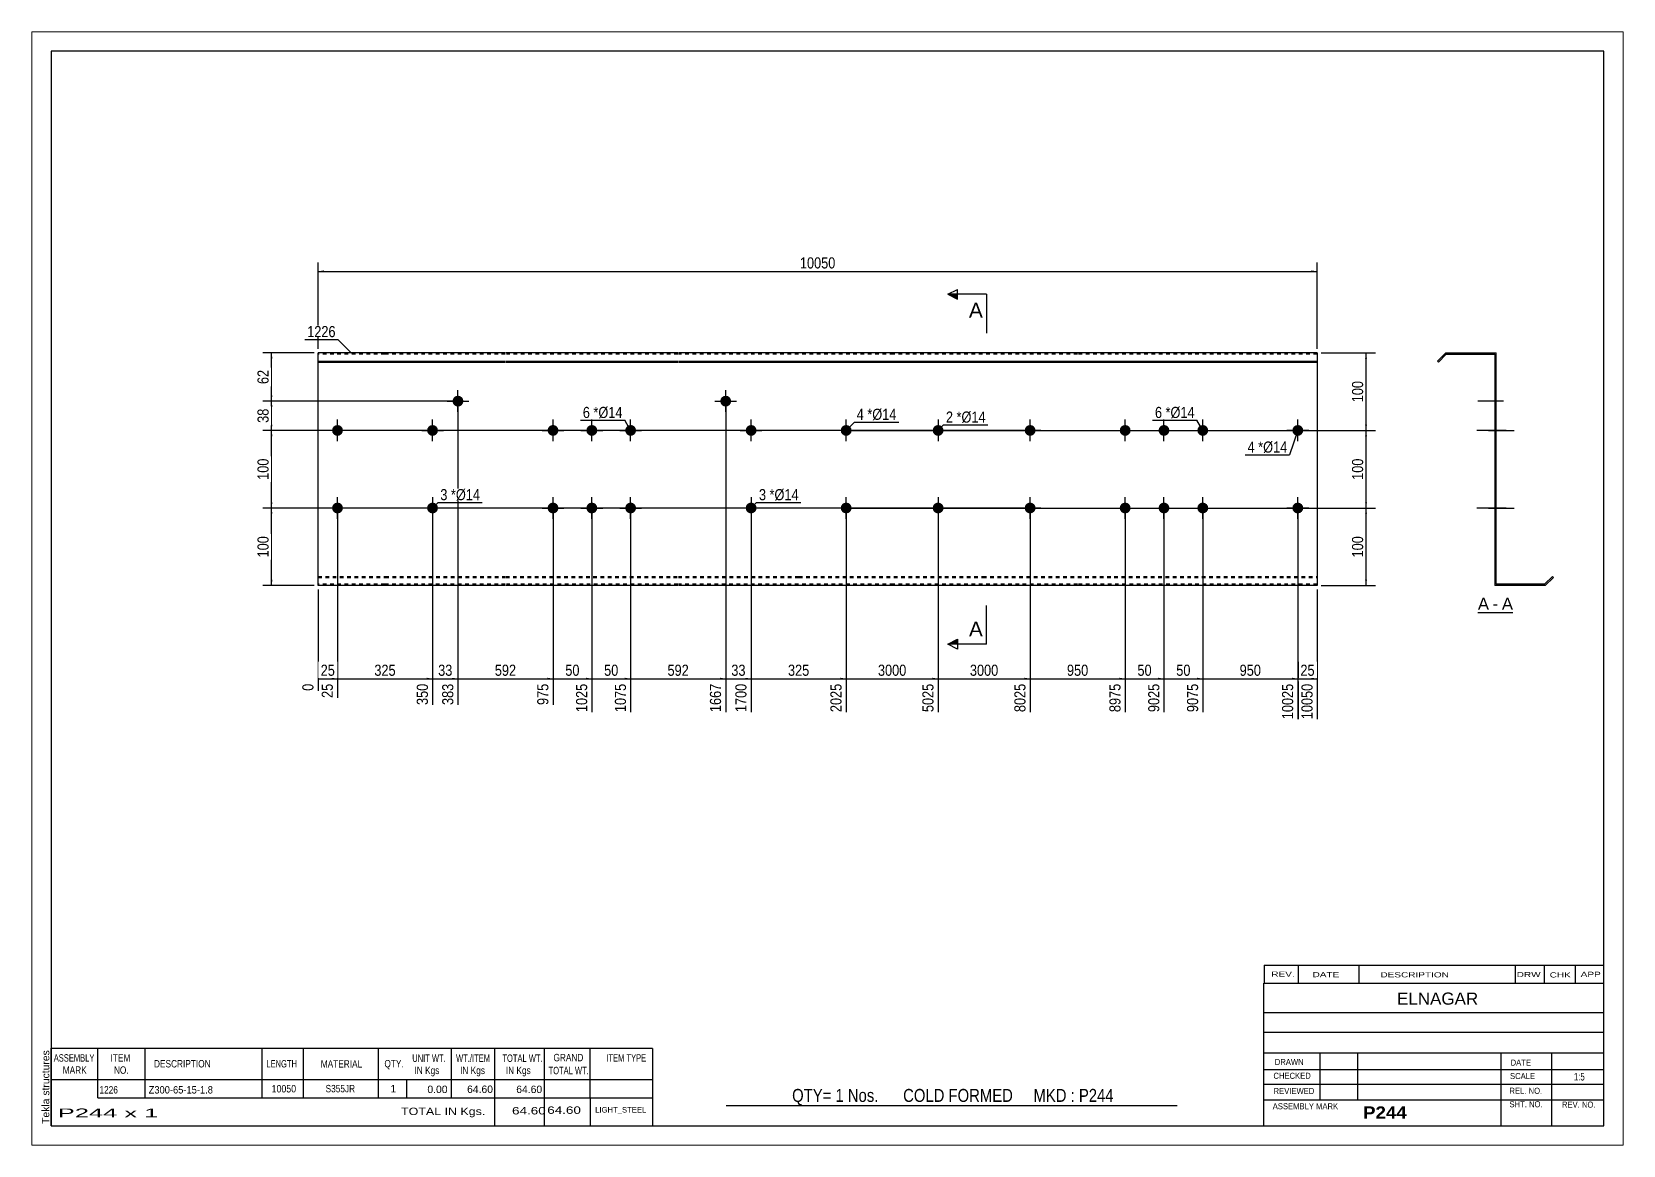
# Paper-space layout 'Layout1' of a CAD drawing. Header units: millimetres. Extents: x 0 to 410, y 0 to 287.
# The model-space entities are those that its viewports show. They can reach past a viewport. Long polylines and large blocks are cut down to what shows.
import ezdxf

# ---------------------------------------------------------------- set-up
doc = ezdxf.new("R2010")
doc.units = ezdxf.units.MM
doc.linetypes.add('DXK_LINE_DOT1', pattern=[1.8814, 0.9407, -0.9407])
doc.layers.add('Viewport layer', color=7, linetype='Continuous', plot=False)
doc.styles.add('Arial', font='ARIAL.TTF', dxfattribs={"height": 0.2})
doc.styles.add('Arial Bold', font='ARIALBD.TTF', dxfattribs={"height": 0.2})
doc.styles.add('Arial Narrow', font='ARIALN.TTF', dxfattribs={"height": 0.2})

# ---------------------------------------------------------------- blocks, each defined once
blk = doc.blocks.new('Unknown-627191468-1944')
at = {"color": 5, "linetype": 'Continuous'}
for p, q in [((331.25, 107.75), (-68.75, 107.75)), ((-68.75, 107.75), (-68.75, -169.25)), ((331.25, -169.25), (331.25, 107.75)), ((-68.75, -169.25), (331.25, -169.25))]:
    blk.add_line(p, q, dxfattribs=at)
at = {"color": 174, "linetype": 'Continuous', "style": 'Arial'}
blk.add_text('Tekla structures', height=1.9102, rotation=90, dxfattribs=at).set_placement((-69.25, -168.75))
blk = doc.blocks.new('Unknown-627191468-12 - 1237')
at = {"color": 7, "linetype": 'Continuous'}
blk.add_line((298.83, -36.95), (307.86, -36.95), dxfattribs=at)
at = {"color": 0, "linetype": 'Continuous'}
blk.add_wipeout([(301.67, -36.2), (301.67, -33), (298.83, -33), (298.83, -36.2)], dxfattribs=at)
blk.add_wipeout([(304.05, -36.2), (304.05, -33), (302.63, -33), (302.63, -36.2)], dxfattribs=at)
at = {"color": 96, "linetype": 'Continuous', "style": 'Arial'}
blk.add_text('A', height=3.06, dxfattribs=at).set_placement((298.83, -36.2))
at = {"color": 0, "linetype": 'Continuous'}
blk.add_wipeout([(307.86, -36.2), (307.86, -33), (305.01, -33), (305.01, -36.2)], dxfattribs=at)
at = {"color": 96, "linetype": 'Continuous', "style": 'Arial'}
for s, p in [('-', (302.63, -36.2)), ('A', (305.01, -36.2))]:
    blk.add_text(s, height=3.06, dxfattribs=at).set_placement(p)
blk = doc.blocks.new('Bolt-627191468-1223 - 1203')
at = {"linetype": 'Continuous'}
for points in [[(59.13, 10, -1), (61.93, 10, -1)], [(69.13, 10, -1), (71.93, 10, -1)], [(79.13, 10, -1), (81.93, 10, -1)], [(59.13, -10, -1), (61.93, -10, -1)], [(69.13, -10, -1), (71.93, -10, -1)], [(79.13, -10, -1), (81.93, -10, -1)]]:
    blk.add_hatch(color=3, dxfattribs=at).paths.add_polyline_path(points)
at = {"color": 3, "linetype": 'Continuous'}
for p, q in [((60.53, 7.2), (60.53, 12.8)), ((70.53, 7.2), (70.53, 12.8)), ((80.53, 7.2), (80.53, 12.8)), ((57.73, 10), (63.33, 10)), ((67.73, 10), (73.33, 10)), ((77.73, 10), (83.33, 10)), ((60.53, -12.8), (60.53, -7.2)), ((70.53, -12.8), (70.53, -7.2)), ((80.53, -12.8), (80.53, -7.2)), ((57.73, -10), (63.33, -10)), ((67.73, -10), (73.33, -10)), ((77.73, -10), (83.33, -10))]:
    blk.add_line(p, q, dxfattribs=at)
blk = doc.blocks.new('Part-627191468-1218 - 1203')
at = {"color": 2, "linetype": 'Continuous'}
for p, q in [((0, -30), (0, 30)), ((17.19, 30), (0, 30)), ((48.24, 30), (17.29, 30)), ((92.72, 30), (48.34, 30)), ((123.77, 30), (92.82, 30)), ((148.25, 30), (123.87, 30)), ((171.15, 30), (148.35, 30)), ((195.64, 30), (171.25, 30)), ((240.13, 30), (195.74, 30)), ((257.42, 30), (240.23, 30)), ((257.42, 30), (257.42, -30)), ((0, 27.88), (17.19, 27.88)), ((0, 27.62), (17.19, 27.62)), ((17.29, 27.88), (48.24, 27.88)), ((17.29, 27.62), (48.24, 27.62)), ((48.34, 27.88), (92.72, 27.88)), ((48.34, 27.62), (92.72, 27.62)), ((92.82, 27.88), (123.77, 27.88)), ((92.82, 27.62), (123.77, 27.62)), ((123.87, 27.88), (148.25, 27.88)), ((123.87, 27.62), (148.25, 27.62)), ((148.35, 27.88), (171.15, 27.88)), ((148.35, 27.62), (171.15, 27.62)), ((171.25, 27.88), (195.64, 27.88)), ((171.25, 27.62), (195.64, 27.62)), ((195.74, 27.88), (240.13, 27.88)), ((195.74, 27.62), (240.13, 27.62)), ((240.23, 27.88), (257.42, 27.88)), ((240.23, 27.62), (257.42, 27.62)), ((17.19, -30), (0, -30)), ((48.24, -30), (17.29, -30)), ((92.72, -30), (48.34, -30)), ((123.77, -30), (92.82, -30)), ((148.25, -30), (123.87, -30)), ((171.15, -30), (148.35, -30)), ((195.64, -30), (171.25, -30)), ((240.13, -30), (195.74, -30)), ((257.42, -30), (240.23, -30))]:
    blk.add_line(p, q, dxfattribs=at)
at = {"color": 7, "linetype": 'DXK_LINE_DOT1'}
for p, q in [((17.19, 29.64), (0, 29.64)), ((48.24, 29.64), (17.29, 29.64)), ((92.72, 29.64), (48.34, 29.64)), ((123.77, 29.64), (92.82, 29.64)), ((148.25, 29.64), (123.87, 29.64)), ((171.15, 29.64), (148.35, 29.64)), ((195.64, 29.64), (171.25, 29.64)), ((240.13, 29.64), (195.74, 29.64)), ((257.42, 29.64), (240.23, 29.64)), ((0, -27.62), (17.19, -27.62)), ((0, -27.88), (17.19, -27.88)), ((17.29, -27.62), (48.24, -27.62)), ((17.29, -27.88), (48.24, -27.88)), ((48.34, -27.62), (92.72, -27.62)), ((48.34, -27.88), (92.72, -27.88)), ((92.82, -27.62), (123.77, -27.62)), ((92.82, -27.88), (123.77, -27.88)), ((123.87, -27.62), (148.25, -27.62)), ((123.87, -27.88), (148.25, -27.88)), ((148.35, -27.62), (171.15, -27.62)), ((148.35, -27.88), (171.15, -27.88)), ((171.25, -27.62), (195.64, -27.62)), ((171.25, -27.88), (195.64, -27.88)), ((195.74, -27.62), (240.13, -27.62)), ((195.74, -27.88), (240.13, -27.88)), ((240.23, -27.62), (257.42, -27.62)), ((240.23, -27.88), (257.42, -27.88)), ((17.19, -29.64), (0, -29.64)), ((48.24, -29.64), (17.29, -29.64)), ((92.72, -29.64), (48.34, -29.64)), ((123.77, -29.64), (92.82, -29.64)), ((148.25, -29.64), (123.87, -29.64)), ((171.15, -29.64), (148.35, -29.64)), ((195.64, -29.64), (171.25, -29.64)), ((240.13, -29.64), (195.74, -29.64)), ((257.42, -29.64), (240.23, -29.64))]:
    blk.add_line(p, q, dxfattribs=at)
blk = doc.blocks.new('Bolt-627191468-1219 - 1203')
at = {"linetype": 'Continuous'}
for points in [[(206.54, 10, -1), (209.34, 10, -1)], [(216.54, 10, -1), (219.34, 10, -1)], [(226.54, 10, -1), (229.34, 10, -1)], [(206.54, -10, -1), (209.34, -10, -1)], [(216.54, -10, -1), (219.34, -10, -1)], [(226.54, -10, -1), (229.34, -10, -1)]]:
    blk.add_hatch(color=3, dxfattribs=at).paths.add_polyline_path(points)
at = {"color": 3, "linetype": 'Continuous'}
for p, q in [((207.94, 7.2), (207.94, 12.8)), ((217.94, 7.2), (217.94, 12.8)), ((227.94, 7.2), (227.94, 12.8)), ((205.14, 10), (210.74, 10)), ((215.14, 10), (220.74, 10)), ((225.14, 10), (230.74, 10)), ((207.94, -12.8), (207.94, -7.2)), ((217.94, -12.8), (217.94, -7.2)), ((227.94, -12.8), (227.94, -7.2)), ((205.14, -10), (210.74, -10)), ((215.14, -10), (220.74, -10)), ((225.14, -10), (230.74, -10))]:
    blk.add_line(p, q, dxfattribs=at)
blk = doc.blocks.new('Bolt-627191468-1220 - 1203')
at = {"linetype": 'Continuous'}
for points in [[(182.05, -10, -1), (184.85, -10, -1)], [(251.02, -10, -1), (253.82, -10, -1)]]:
    blk.add_hatch(color=3, dxfattribs=at).paths.add_polyline_path(points)
at = {"color": 3, "linetype": 'Continuous'}
for p, q in [((183.45, -12.8), (183.45, -7.2)), ((252.42, -12.8), (252.42, -7.2)), ((186.25, -10), (180.65, -10)), ((255.22, -10), (249.62, -10))]:
    blk.add_line(p, q, dxfattribs=at)
blk = doc.blocks.new('Bolt-627191468-1221 - 1203')
at = {"linetype": 'Continuous'}
for points in [[(182.05, 10, -1), (184.85, 10, -1)], [(251.02, 10, -1), (253.82, 10, -1)]]:
    blk.add_hatch(color=3, dxfattribs=at).paths.add_polyline_path(points)
at = {"color": 3, "linetype": 'Continuous'}
for p, q in [((183.45, 7.2), (183.45, 12.8)), ((252.42, 7.2), (252.42, 12.8)), ((186.25, 10), (180.65, 10)), ((255.22, 10), (249.62, 10))]:
    blk.add_line(p, q, dxfattribs=at)
blk = doc.blocks.new('Bolt-627191468-1222 - 1203')
at = {"linetype": 'Continuous'}
blk.add_hatch(color=3, dxfattribs=at).paths.add_polyline_path([(34.64, 17.55, -1), (37.44, 17.55, -1)])
at = {"color": 3, "linetype": 'Continuous'}
for p, q in [((33.24, 17.55), (38.84, 17.55)), ((36.04, 14.75), (36.04, 20.35))]:
    blk.add_line(p, q, dxfattribs=at)
blk = doc.blocks.new('Bolt-627191468-1224 - 1203')
at = {"linetype": 'Continuous'}
blk.add_hatch(color=3, dxfattribs=at).paths.add_polyline_path([(28.09, 10, -1), (30.89, 10, -1)])
at = {"color": 3, "linetype": 'Continuous'}
for p, q in [((29.49, 7.2), (29.49, 12.8)), ((26.69, 10), (32.29, 10))]:
    blk.add_line(p, q, dxfattribs=at)
blk = doc.blocks.new('Bolt-627191468-1225 - 1203')
at = {"linetype": 'Continuous'}
for points in [[(161.15, 10, -1), (158.35, 10, -1)], [(161.15, -10, -1), (158.35, -10, -1)]]:
    blk.add_hatch(color=3, dxfattribs=at).paths.add_polyline_path(points)
at = {"color": 3, "linetype": 'Continuous'}
for p, q in [((159.75, 12.8), (159.75, 7.2)), ((162.55, 10), (156.95, 10)), ((159.75, -7.2), (159.75, -12.8)), ((162.55, -10), (156.95, -10))]:
    blk.add_line(p, q, dxfattribs=at)
blk = doc.blocks.new('Bolt-627191468-1226 - 1203')
at = {"linetype": 'Continuous'}
blk.add_hatch(color=3, dxfattribs=at).paths.add_polyline_path([(30.89, -10, -1), (28.09, -10, -1)])
at = {"color": 3, "linetype": 'Continuous'}
for p, q in [((29.49, -7.2), (29.49, -12.8)), ((32.29, -10), (26.69, -10))]:
    blk.add_line(p, q, dxfattribs=at)
blk = doc.blocks.new('Bolt-627191468-1227 - 1203')
at = {"linetype": 'Continuous'}
blk.add_hatch(color=3, dxfattribs=at).paths.add_polyline_path([(103.62, 17.55, -1), (106.42, 17.55, -1)])
at = {"color": 3, "linetype": 'Continuous'}
for p, q in [((102.22, 17.55), (107.82, 17.55)), ((105.02, 14.75), (105.02, 20.35))]:
    blk.add_line(p, q, dxfattribs=at)
blk = doc.blocks.new('Bolt-627191468-1228 - 1203')
at = {"linetype": 'Continuous'}
blk.add_hatch(color=3, dxfattribs=at).paths.add_polyline_path([(110.17, 10, -1), (112.97, 10, -1)])
at = {"color": 3, "linetype": 'Continuous'}
for p, q in [((111.57, 7.2), (111.57, 12.8)), ((108.77, 10), (114.37, 10))]:
    blk.add_line(p, q, dxfattribs=at)
blk = doc.blocks.new('Bolt-627191468-1229 - 1203')
at = {"linetype": 'Continuous'}
blk.add_hatch(color=3, dxfattribs=at).paths.add_polyline_path([(112.97, -10, -1), (110.17, -10, -1)])
at = {"color": 3, "linetype": 'Continuous'}
for p, q in [((111.57, -7.2), (111.57, -12.8)), ((114.37, -10), (108.77, -10))]:
    blk.add_line(p, q, dxfattribs=at)
blk = doc.blocks.new('Bolt-627191468-1230 - 1203')
at = {"linetype": 'Continuous'}
for points in [[(3.6, 10, -1), (6.4, 10, -1)], [(134.66, 10, -1), (137.46, 10, -1)]]:
    blk.add_hatch(color=3, dxfattribs=at).paths.add_polyline_path(points)
at = {"color": 3, "linetype": 'Continuous'}
for p, q in [((5, 7.2), (5, 12.8)), ((136.06, 7.2), (136.06, 12.8)), ((7.8, 10), (2.2, 10)), ((138.86, 10), (133.26, 10))]:
    blk.add_line(p, q, dxfattribs=at)
blk = doc.blocks.new('Bolt-627191468-1231 - 1203')
at = {"linetype": 'Continuous'}
for points in [[(3.6, -10, -1), (6.4, -10, -1)], [(134.66, -10, -1), (137.46, -10, -1)]]:
    blk.add_hatch(color=3, dxfattribs=at).paths.add_polyline_path(points)
at = {"color": 3, "linetype": 'Continuous'}
for p, q in [((5, -12.8), (5, -7.2)), ((136.06, -12.8), (136.06, -7.2)), ((7.8, -10), (2.2, -10)), ((138.86, -10), (133.26, -10))]:
    blk.add_line(p, q, dxfattribs=at)
blk = doc.blocks.new('Bolt-627191468-1240 - 1237')
at = {"linetype": 'Continuous'}
for points in [[(303.16, 11.4), (303.16, 8.6), (303.52, 8.6), (303.52, 11.4)], [(303.16, 11.4), (303.16, 8.6), (303.52, 8.6), (303.52, 11.4)], [(303.16, 11.4), (303.16, 8.6), (303.52, 8.6), (303.52, 11.4)], [(303.16, -8.6), (303.16, -11.4), (303.52, -11.4), (303.52, -8.6)], [(303.16, -8.6), (303.16, -11.4), (303.52, -11.4), (303.52, -8.6)], [(303.16, -8.6), (303.16, -11.4), (303.52, -11.4), (303.52, -8.6)]]:
    blk.add_hatch(color=3, dxfattribs=at).paths.add_polyline_path(points)
at = {"color": 3, "linetype": 'Continuous'}
for p, q in [((306.12, 10), (298.52, 10)), ((306.12, 10), (298.52, 10)), ((306.12, 10), (298.52, 10)), ((303.52, 11.4), (303.16, 11.4)), ((303.52, 11.4), (303.16, 11.4)), ((303.52, 11.4), (303.16, 11.4)), ((303.52, 8.6), (303.16, 8.6)), ((303.52, 8.6), (303.16, 8.6)), ((303.52, 8.6), (303.16, 8.6)), ((306.12, -10), (298.52, -10)), ((306.12, -10), (298.52, -10)), ((306.12, -10), (298.52, -10)), ((303.52, -8.6), (303.16, -8.6)), ((303.52, -8.6), (303.16, -8.6)), ((303.52, -8.6), (303.16, -8.6)), ((303.52, -11.4), (303.16, -11.4)), ((303.52, -11.4), (303.16, -11.4)), ((303.52, -11.4), (303.16, -11.4))]:
    blk.add_line(p, q, dxfattribs=at)
blk = doc.blocks.new('Part-627191468-1239 - 1237')
at = {"color": 2, "linetype": 'Continuous'}
for p, q in [((290.52, 30), (288.4, 27.88)), ((288.65, 27.62), (290.67, 29.64)), ((290.52, 30), (303.52, 30)), ((290.67, 29.64), (303.16, 29.64)), ((303.16, 29.64), (303.16, -30)), ((303.52, -29.64), (303.52, 30)), ((288.4, 27.88), (288.65, 27.62)), ((318.03, -27.62), (316.01, -29.64)), ((316.16, -30), (318.28, -27.88)), ((318.28, -27.88), (318.03, -27.62)), ((316.16, -30), (303.16, -30)), ((316.01, -29.64), (303.52, -29.64))]:
    blk.add_line(p, q, dxfattribs=at)
blk = doc.blocks.new('Bolt-627191468-1241 - 1237')
at = {"linetype": 'Continuous'}
blk.add_hatch(color=3, dxfattribs=at).paths.add_polyline_path([(303.16, -8.6), (303.16, -11.4), (303.52, -11.4), (303.52, -8.6)])
blk.add_hatch(color=3, dxfattribs=at).paths.add_polyline_path([(303.16, -8.6), (303.16, -11.4), (303.52, -11.4), (303.52, -8.6)])
at = {"color": 3, "linetype": 'Continuous'}
for p, q in [((301.56, -10), (308.16, -10)), ((301.56, -10), (308.16, -10)), ((303.16, -8.6), (303.52, -8.6)), ((303.16, -8.6), (303.52, -8.6)), ((303.16, -11.4), (303.52, -11.4)), ((303.16, -11.4), (303.52, -11.4))]:
    blk.add_line(p, q, dxfattribs=at)
blk = doc.blocks.new('Bolt-627191468-1242 - 1237')
at = {"linetype": 'Continuous'}
blk.add_hatch(color=3, dxfattribs=at).paths.add_polyline_path([(303.16, 11.4), (303.16, 8.6), (303.52, 8.6), (303.52, 11.4)])
blk.add_hatch(color=3, dxfattribs=at).paths.add_polyline_path([(303.16, 11.4), (303.16, 8.6), (303.52, 8.6), (303.52, 11.4)])
at = {"color": 3, "linetype": 'Continuous'}
for p, q in [((301.56, 10), (308.16, 10)), ((301.56, 10), (308.16, 10)), ((303.16, 11.4), (303.52, 11.4)), ((303.16, 11.4), (303.52, 11.4)), ((303.16, 8.6), (303.52, 8.6)), ((303.16, 8.6), (303.52, 8.6))]:
    blk.add_line(p, q, dxfattribs=at)
blk = doc.blocks.new('Bolt-627191468-1243 - 1237')
at = {"linetype": 'Continuous'}
blk.add_hatch(color=3, dxfattribs=at).paths.add_polyline_path([(303.16, 18.95), (303.16, 16.15), (303.52, 16.15), (303.52, 18.95)])
at = {"color": 3, "linetype": 'Continuous'}
for p, q in [((305.42, 17.55), (298.82, 17.55)), ((303.52, 18.95), (303.16, 18.95)), ((303.52, 16.15), (303.16, 16.15))]:
    blk.add_line(p, q, dxfattribs=at)
blk = doc.blocks.new('Bolt-627191468-1244 - 1237')
at = {"linetype": 'Continuous'}
for points in [[(303.16, 11.4), (303.16, 8.6), (303.52, 8.6), (303.52, 11.4)], [(303.16, 11.4), (303.16, 8.6), (303.52, 8.6), (303.52, 11.4)], [(303.16, 11.4), (303.16, 8.6), (303.52, 8.6), (303.52, 11.4)], [(303.16, -8.6), (303.16, -11.4), (303.52, -11.4), (303.52, -8.6)], [(303.16, -8.6), (303.16, -11.4), (303.52, -11.4), (303.52, -8.6)], [(303.16, -8.6), (303.16, -11.4), (303.52, -11.4), (303.52, -8.6)]]:
    blk.add_hatch(color=3, dxfattribs=at).paths.add_polyline_path(points)
at = {"color": 3, "linetype": 'Continuous'}
for p, q in [((306.12, 10), (298.52, 10)), ((306.12, 10), (298.52, 10)), ((306.12, 10), (298.52, 10)), ((303.52, 11.4), (303.16, 11.4)), ((303.52, 11.4), (303.16, 11.4)), ((303.52, 11.4), (303.16, 11.4)), ((303.52, 8.6), (303.16, 8.6)), ((303.52, 8.6), (303.16, 8.6)), ((303.52, 8.6), (303.16, 8.6)), ((306.12, -10), (298.52, -10)), ((306.12, -10), (298.52, -10)), ((306.12, -10), (298.52, -10)), ((303.52, -8.6), (303.16, -8.6)), ((303.52, -8.6), (303.16, -8.6)), ((303.52, -8.6), (303.16, -8.6)), ((303.52, -11.4), (303.16, -11.4)), ((303.52, -11.4), (303.16, -11.4)), ((303.52, -11.4), (303.16, -11.4))]:
    blk.add_line(p, q, dxfattribs=at)
blk = doc.blocks.new('Bolt-627191468-1245 - 1237')
at = {"linetype": 'Continuous'}
blk.add_hatch(color=3, dxfattribs=at).paths.add_polyline_path([(303.16, 11.4), (303.16, 8.6), (303.52, 8.6), (303.52, 11.4)])
at = {"color": 3, "linetype": 'Continuous'}
for p, q in [((305.42, 10), (298.82, 10)), ((303.52, 11.4), (303.16, 11.4)), ((303.52, 8.6), (303.16, 8.6))]:
    blk.add_line(p, q, dxfattribs=at)
blk = doc.blocks.new('Bolt-627191468-1246 - 1237')
at = {"linetype": 'Continuous'}
for points in [[(303.52, 8.6), (303.52, 11.4), (303.16, 11.4), (303.16, 8.6)], [(303.52, -11.4), (303.52, -8.6), (303.16, -8.6), (303.16, -11.4)]]:
    blk.add_hatch(color=3, dxfattribs=at).paths.add_polyline_path(points)
at = {"color": 3, "linetype": 'Continuous'}
for p, q in [((303.52, 10), (299.16, 10)), ((303.52, 11.4), (303.16, 11.4)), ((303.52, 8.6), (303.16, 8.6)), ((303.52, -10), (299.16, -10)), ((303.52, -8.6), (303.16, -8.6)), ((303.52, -11.4), (303.16, -11.4))]:
    blk.add_line(p, q, dxfattribs=at)
blk = doc.blocks.new('Bolt-627191468-1247 - 1237')
at = {"linetype": 'Continuous'}
blk.add_hatch(color=3, dxfattribs=at).paths.add_polyline_path([(303.52, -11.4), (303.52, -8.6), (303.16, -8.6), (303.16, -11.4)])
at = {"color": 3, "linetype": 'Continuous'}
for p, q in [((303.52, -8.6), (303.16, -8.6)), ((305.12, -10), (303.16, -10)), ((303.52, -11.4), (303.16, -11.4))]:
    blk.add_line(p, q, dxfattribs=at)
blk = doc.blocks.new('Bolt-627191468-1248 - 1237')
at = {"linetype": 'Continuous'}
blk.add_hatch(color=3, dxfattribs=at).paths.add_polyline_path([(303.16, 18.95), (303.16, 16.15), (303.52, 16.15), (303.52, 18.95)])
at = {"color": 3, "linetype": 'Continuous'}
for p, q in [((305.42, 17.55), (298.82, 17.55)), ((303.52, 18.95), (303.16, 18.95)), ((303.52, 16.15), (303.16, 16.15))]:
    blk.add_line(p, q, dxfattribs=at)
blk = doc.blocks.new('Bolt-627191468-1249 - 1237')
at = {"linetype": 'Continuous'}
blk.add_hatch(color=3, dxfattribs=at).paths.add_polyline_path([(303.16, 11.4), (303.16, 8.6), (303.52, 8.6), (303.52, 11.4)])
at = {"color": 3, "linetype": 'Continuous'}
for p, q in [((305.42, 10), (298.82, 10)), ((303.52, 11.4), (303.16, 11.4)), ((303.52, 8.6), (303.16, 8.6))]:
    blk.add_line(p, q, dxfattribs=at)
blk = doc.blocks.new('Bolt-627191468-1250 - 1237')
at = {"linetype": 'Continuous'}
blk.add_hatch(color=3, dxfattribs=at).paths.add_polyline_path([(303.52, -11.4), (303.52, -8.6), (303.16, -8.6), (303.16, -11.4)])
at = {"color": 3, "linetype": 'Continuous'}
for p, q in [((303.52, -8.6), (303.16, -8.6)), ((305.12, -10), (303.16, -10)), ((303.52, -11.4), (303.16, -11.4))]:
    blk.add_line(p, q, dxfattribs=at)
blk = doc.blocks.new('Bolt-627191468-1251 - 1237')
at = {"linetype": 'Continuous'}
blk.add_hatch(color=3, dxfattribs=at).paths.add_polyline_path([(303.16, 11.4), (303.16, 8.6), (303.52, 8.6), (303.52, 11.4)])
blk.add_hatch(color=3, dxfattribs=at).paths.add_polyline_path([(303.16, 11.4), (303.16, 8.6), (303.52, 8.6), (303.52, 11.4)])
at = {"color": 3, "linetype": 'Continuous'}
for p, q in [((301.56, 10), (308.16, 10)), ((301.56, 10), (308.16, 10)), ((303.16, 11.4), (303.52, 11.4)), ((303.16, 11.4), (303.52, 11.4)), ((303.16, 8.6), (303.52, 8.6)), ((303.16, 8.6), (303.52, 8.6))]:
    blk.add_line(p, q, dxfattribs=at)
blk = doc.blocks.new('Bolt-627191468-1252 - 1237')
at = {"linetype": 'Continuous'}
blk.add_hatch(color=3, dxfattribs=at).paths.add_polyline_path([(303.16, -8.6), (303.16, -11.4), (303.52, -11.4), (303.52, -8.6)])
blk.add_hatch(color=3, dxfattribs=at).paths.add_polyline_path([(303.16, -8.6), (303.16, -11.4), (303.52, -11.4), (303.52, -8.6)])
at = {"color": 3, "linetype": 'Continuous'}
for p, q in [((301.56, -10), (308.16, -10)), ((301.56, -10), (308.16, -10)), ((303.16, -8.6), (303.52, -8.6)), ((303.16, -8.6), (303.52, -8.6)), ((303.16, -11.4), (303.52, -11.4)), ((303.16, -11.4), (303.52, -11.4))]:
    blk.add_line(p, q, dxfattribs=at)
blk = doc.blocks.new('StraightDimension-627191468-1279 - 1203')
at = {"linetype": 'Continuous'}
blk.add_hatch(color=7, dxfattribs=at).paths.add_polyline_path([(34.54, -53.75), (36.04, -54), (34.54, -54.25)])
at = {"color": 7, "linetype": 'Continuous'}
for p, q in [((36.04, 16.55), (36.04, -60.78)), ((29.49, -11), (29.49, -60.78)), ((29.49, -54), (36.04, -54))]:
    blk.add_line(p, q, dxfattribs=at)
at = {"color": 0}
blk.add_wipeout([(35.19, -53.85), (35.19, -49.65), (30.34, -49.65), (30.34, -53.85)], dxfattribs=at)
at = {"color": 0, "linetype": 'Continuous'}
blk.add_wipeout([(35.44, -54.7), (31.24, -54.7), (31.24, -61.38), (35.44, -61.38)], dxfattribs=at)
at = {"color": 3, "style": 'Arial Narrow'}
blk.add_text('33', height=2.863, dxfattribs=at).set_placement((30.94, -53.25))
at = {"color": 3, "linetype": 'Continuous', "style": 'Arial Narrow'}
blk.add_text('383', height=2.863, rotation=90.0002, dxfattribs=at).set_placement((34.84, -60.78))
blk = doc.blocks.new('StraightDimension-627191468-1361 - 1203')
at = {"linetype": 'Continuous'}
for points in [[(-12.25, 28.5), (-12, 30), (-11.75, 28.5)], [(-11.75, 19.05), (-12, 17.55), (-12.25, 19.05)]]:
    blk.add_hatch(color=7, dxfattribs=at).paths.add_polyline_path(points)
at = {"color": 7, "linetype": 'Continuous'}
for p, q in [((-1, 30), (-14.25, 30)), ((-12, 17.55), (-12, 30)), ((35.04, 17.55), (-14.25, 17.55))]:
    blk.add_line(p, q, dxfattribs=at)
at = {"color": 0}
blk.add_wipeout([(-12.15, 26.2), (-16.35, 26.2), (-16.35, 21.35), (-12.15, 21.35)], dxfattribs=at)
at = {"color": 3, "style": 'Arial Narrow'}
blk.add_text('62', height=2.863, rotation=90.0002, dxfattribs=at).set_placement((-12.75, 21.95))
blk = doc.blocks.new('StraightDimension-627191468-1344 - 1203')
at = {"linetype": 'Continuous'}
for points in [[(269.75, 8.5), (270, 10), (270.25, 8.5)], [(270.25, -8.5), (270, -10), (269.75, -8.5)]]:
    blk.add_hatch(color=7, dxfattribs=at).paths.add_polyline_path(points)
at = {"color": 7, "linetype": 'Continuous'}
for p, q in [((137.06, 10), (272.4, 10)), ((270, -10), (270, 10)), ((137.06, -10), (272.4, -10))]:
    blk.add_line(p, q, dxfattribs=at)
at = {"color": 0}
blk.add_wipeout([(269.85, 3.34), (265.65, 3.34), (265.65, -3.34), (269.85, -3.34)], dxfattribs=at)
at = {"color": 3, "style": 'Arial Narrow'}
blk.add_text('100', height=2.863, rotation=90.0002, dxfattribs=at).set_placement((269.25, -2.74))
blk = doc.blocks.new('StraightDimension-627191468-1280 - 1203')
at = {"linetype": 'Continuous'}
blk.add_hatch(color=7, dxfattribs=at).paths.add_polyline_path([(27.99, -53.75), (29.49, -54), (27.99, -54.25)])
at = {"color": 7, "linetype": 'Continuous'}
for p, q in [((5, -11), (5, -58.96)), ((29.49, -11), (29.49, -60.78)), ((5, -54), (29.49, -54))]:
    blk.add_line(p, q, dxfattribs=at)
at = {"color": 0}
blk.add_wipeout([(20.59, -53.85), (20.59, -49.65), (13.9, -49.65), (13.9, -53.85)], dxfattribs=at)
at = {"color": 0, "linetype": 'Continuous'}
blk.add_wipeout([(28.89, -54.7), (24.69, -54.7), (24.69, -61.38), (28.89, -61.38)], dxfattribs=at)
at = {"color": 3, "style": 'Arial Narrow'}
blk.add_text('325', height=2.863, dxfattribs=at).set_placement((14.5, -53.25))
at = {"color": 3, "linetype": 'Continuous', "style": 'Arial Narrow'}
blk.add_text('350', height=2.863, rotation=90.0002, dxfattribs=at).set_placement((28.29, -60.78))
blk = doc.blocks.new('StraightDimension-627191468-1343 - 1203')
at = {"linetype": 'Continuous'}
for points in [[(269.75, 28.5), (270, 30), (270.25, 28.5)], [(270.25, 11.5), (270, 10), (269.75, 11.5)]]:
    blk.add_hatch(color=7, dxfattribs=at).paths.add_polyline_path(points)
at = {"color": 7, "linetype": 'Continuous'}
for p, q in [((258.42, 30), (272.4, 30)), ((270, 10), (270, 30)), ((137.06, 10), (272.4, 10))]:
    blk.add_line(p, q, dxfattribs=at)
at = {"color": 0}
blk.add_wipeout([(269.85, 23.34), (265.65, 23.34), (265.65, 16.66), (269.85, 16.66)], dxfattribs=at)
at = {"color": 3, "style": 'Arial Narrow'}
blk.add_text('100', height=2.863, rotation=90.0002, dxfattribs=at).set_placement((269.25, 17.26))
blk = doc.blocks.new('StraightDimension-627191468-1272 - 1203')
at = {"linetype": 'Continuous'}
blk.add_hatch(color=7, dxfattribs=at).paths.add_polyline_path([(158.25, -53.75), (159.75, -54), (158.25, -54.25)])
at = {"color": 7, "linetype": 'Continuous'}
for p, q in [((136.06, -11), (136.06, -62.61)), ((159.75, -11), (159.75, -62.61)), ((136.06, -54), (159.75, -54))]:
    blk.add_line(p, q, dxfattribs=at)
at = {"color": 0}
blk.add_wipeout([(152.16, -53.85), (152.16, -49.65), (143.65, -49.65), (143.65, -53.85)], dxfattribs=at)
at = {"color": 0, "linetype": 'Continuous'}
blk.add_wipeout([(159.15, -54.7), (154.95, -54.7), (154.95, -63.21), (159.15, -63.21)], dxfattribs=at)
at = {"color": 3, "style": 'Arial Narrow'}
blk.add_text('3000', height=2.863, dxfattribs=at).set_placement((144.25, -53.25))
at = {"color": 3, "linetype": 'Continuous', "style": 'Arial Narrow'}
blk.add_text('5025', height=2.863, rotation=90.0002, dxfattribs=at).set_placement((158.55, -62.61))
blk = doc.blocks.new('StraightDimension-627191468-1266 - 1203')
at = {"linetype": 'Continuous'}
blk.add_hatch(color=7, dxfattribs=at).paths.add_polyline_path([(255.92, -53.75), (257.42, -54), (255.92, -54.25)])
at = {"color": 7, "linetype": 'Continuous'}
for p, q in [((252.42, -11), (252.42, -64.44)), ((257.42, -31), (257.42, -64.44)), ((252.42, -54), (257.42, -54))]:
    blk.add_line(p, q, dxfattribs=at)
at = {"color": 0}
blk.add_wipeout([(257.35, -53.85), (257.35, -49.65), (252.49, -49.65), (252.49, -53.85)], dxfattribs=at)
at = {"color": 0, "linetype": 'Continuous'}
blk.add_wipeout([(256.82, -54.7), (252.62, -54.7), (252.62, -65.04), (256.82, -65.04)], dxfattribs=at)
at = {"color": 3, "style": 'Arial Narrow'}
blk.add_text('25', height=2.863, dxfattribs=at).set_placement((253.09, -53.25))
at = {"color": 3, "linetype": 'Continuous', "style": 'Arial Narrow'}
blk.add_text('10050', height=2.863, rotation=90.0002, dxfattribs=at).set_placement((256.22, -64.44))
blk = doc.blocks.new('StraightDimension-627191468-1267 - 1203')
at = {"linetype": 'Continuous'}
blk.add_hatch(color=7, dxfattribs=at).paths.add_polyline_path([(250.92, -53.75), (252.42, -54), (250.92, -54.25)])
at = {"color": 7, "linetype": 'Continuous'}
for p, q in [((227.94, -11), (227.94, -62.61)), ((252.42, -11), (252.42, -64.44)), ((227.94, -54), (252.42, -54))]:
    blk.add_line(p, q, dxfattribs=at)
at = {"color": 0}
blk.add_wipeout([(243.52, -53.85), (243.52, -49.65), (236.84, -49.65), (236.84, -53.85)], dxfattribs=at)
at = {"color": 0, "linetype": 'Continuous'}
blk.add_wipeout([(251.82, -54.7), (247.62, -54.7), (247.62, -65.04), (251.82, -65.04)], dxfattribs=at)
at = {"color": 3, "style": 'Arial Narrow'}
blk.add_text('950', height=2.863, dxfattribs=at).set_placement((237.44, -53.25))
at = {"color": 3, "linetype": 'Continuous', "style": 'Arial Narrow'}
blk.add_text('10025', height=2.863, rotation=90.0002, dxfattribs=at).set_placement((251.22, -64.44))
blk = doc.blocks.new('StraightDimension-627191468-1268 - 1203')
at = {"linetype": 'Continuous'}
blk.add_hatch(color=7, dxfattribs=at).paths.add_polyline_path([(226.44, -53.75), (227.94, -54), (226.44, -54.25)])
at = {"color": 7, "linetype": 'Continuous'}
for p, q in [((217.94, -11), (217.94, -62.61)), ((227.94, -11), (227.94, -62.61)), ((217.94, -54), (227.94, -54))]:
    blk.add_line(p, q, dxfattribs=at)
at = {"color": 0}
blk.add_wipeout([(225.36, -53.85), (225.36, -49.65), (220.51, -49.65), (220.51, -53.85)], dxfattribs=at)
at = {"color": 0, "linetype": 'Continuous'}
blk.add_wipeout([(227.34, -54.7), (223.14, -54.7), (223.14, -63.21), (227.34, -63.21)], dxfattribs=at)
at = {"color": 3, "style": 'Arial Narrow'}
blk.add_text('50', height=2.863, dxfattribs=at).set_placement((221.11, -53.25))
at = {"color": 3, "linetype": 'Continuous', "style": 'Arial Narrow'}
blk.add_text('9075', height=2.863, rotation=90.0002, dxfattribs=at).set_placement((226.74, -62.61))
blk = doc.blocks.new('StraightDimension-627191468-1269 - 1203')
at = {"linetype": 'Continuous'}
blk.add_hatch(color=7, dxfattribs=at).paths.add_polyline_path([(216.44, -53.75), (217.94, -54), (216.44, -54.25)])
at = {"color": 7, "linetype": 'Continuous'}
for p, q in [((207.94, -11), (207.94, -62.61)), ((217.94, -11), (217.94, -62.61)), ((207.94, -54), (217.94, -54))]:
    blk.add_line(p, q, dxfattribs=at)
at = {"color": 0}
blk.add_wipeout([(215.36, -53.85), (215.36, -49.65), (210.51, -49.65), (210.51, -53.85)], dxfattribs=at)
at = {"color": 0, "linetype": 'Continuous'}
blk.add_wipeout([(217.34, -54.7), (213.14, -54.7), (213.14, -63.21), (217.34, -63.21)], dxfattribs=at)
at = {"color": 3, "style": 'Arial Narrow'}
blk.add_text('50', height=2.863, dxfattribs=at).set_placement((211.11, -53.25))
at = {"color": 3, "linetype": 'Continuous', "style": 'Arial Narrow'}
blk.add_text('9025', height=2.863, rotation=90.0002, dxfattribs=at).set_placement((216.74, -62.61))
blk = doc.blocks.new('StraightDimension-627191468-1270 - 1203')
at = {"linetype": 'Continuous'}
blk.add_hatch(color=7, dxfattribs=at).paths.add_polyline_path([(206.44, -53.75), (207.94, -54), (206.44, -54.25)])
at = {"color": 7, "linetype": 'Continuous'}
for p, q in [((183.45, -11), (183.45, -62.61)), ((207.94, -11), (207.94, -62.61)), ((183.45, -54), (207.94, -54))]:
    blk.add_line(p, q, dxfattribs=at)
at = {"color": 0}
blk.add_wipeout([(199.03, -53.85), (199.03, -49.65), (192.35, -49.65), (192.35, -53.85)], dxfattribs=at)
at = {"color": 0, "linetype": 'Continuous'}
blk.add_wipeout([(207.34, -54.7), (203.14, -54.7), (203.14, -63.21), (207.34, -63.21)], dxfattribs=at)
at = {"color": 3, "style": 'Arial Narrow'}
blk.add_text('950', height=2.863, dxfattribs=at).set_placement((192.95, -53.25))
at = {"color": 3, "linetype": 'Continuous', "style": 'Arial Narrow'}
blk.add_text('8975', height=2.863, rotation=90.0002, dxfattribs=at).set_placement((206.74, -62.61))
blk = doc.blocks.new('StraightDimension-627191468-1271 - 1203')
at = {"linetype": 'Continuous'}
blk.add_hatch(color=7, dxfattribs=at).paths.add_polyline_path([(181.95, -53.75), (183.45, -54), (181.95, -54.25)])
at = {"color": 7, "linetype": 'Continuous'}
for p, q in [((159.75, -11), (159.75, -62.61)), ((183.45, -11), (183.45, -62.61)), ((159.75, -54), (183.45, -54))]:
    blk.add_line(p, q, dxfattribs=at)
at = {"color": 0}
blk.add_wipeout([(175.86, -53.85), (175.86, -49.65), (167.34, -49.65), (167.34, -53.85)], dxfattribs=at)
at = {"color": 0, "linetype": 'Continuous'}
blk.add_wipeout([(182.85, -54.7), (178.65, -54.7), (178.65, -63.21), (182.85, -63.21)], dxfattribs=at)
at = {"color": 3, "style": 'Arial Narrow'}
blk.add_text('3000', height=2.863, dxfattribs=at).set_placement((167.94, -53.25))
at = {"color": 3, "linetype": 'Continuous', "style": 'Arial Narrow'}
blk.add_text('8025', height=2.863, rotation=90.0002, dxfattribs=at).set_placement((182.25, -62.61))
blk = doc.blocks.new('StraightDimension-627191468-1273 - 1203')
at = {"linetype": 'Continuous'}
blk.add_hatch(color=7, dxfattribs=at).paths.add_polyline_path([(134.56, -53.75), (136.06, -54), (134.56, -54.25)])
at = {"color": 7, "linetype": 'Continuous'}
for p, q in [((111.57, -11), (111.57, -62.61)), ((136.06, -11), (136.06, -62.61)), ((111.57, -54), (136.06, -54))]:
    blk.add_line(p, q, dxfattribs=at)
at = {"color": 0}
blk.add_wipeout([(127.16, -53.85), (127.16, -49.65), (120.47, -49.65), (120.47, -53.85)], dxfattribs=at)
at = {"color": 0, "linetype": 'Continuous'}
blk.add_wipeout([(135.46, -54.7), (131.26, -54.7), (131.26, -63.21), (135.46, -63.21)], dxfattribs=at)
at = {"color": 3, "style": 'Arial Narrow'}
blk.add_text('325', height=2.863, dxfattribs=at).set_placement((121.07, -53.25))
at = {"color": 3, "linetype": 'Continuous', "style": 'Arial Narrow'}
blk.add_text('2025', height=2.863, rotation=90.0002, dxfattribs=at).set_placement((134.86, -62.61))
blk = doc.blocks.new('StraightDimension-627191468-1345 - 1203')
at = {"linetype": 'Continuous'}
for points in [[(269.75, -11.5), (270, -10), (270.25, -11.5)], [(270.25, -28.5), (270, -30), (269.75, -28.5)]]:
    blk.add_hatch(color=7, dxfattribs=at).paths.add_polyline_path(points)
at = {"color": 7, "linetype": 'Continuous'}
for p, q in [((137.06, -10), (272.4, -10)), ((270, -30), (270, -10)), ((258.42, -30), (272.4, -30))]:
    blk.add_line(p, q, dxfattribs=at)
at = {"color": 0}
blk.add_wipeout([(269.85, -16.66), (265.65, -16.66), (265.65, -23.34), (269.85, -23.34)], dxfattribs=at)
at = {"color": 3, "style": 'Arial Narrow'}
blk.add_text('100', height=2.863, rotation=90.0002, dxfattribs=at).set_placement((269.25, -22.74))
blk = doc.blocks.new('StraightDimension-627191468-1281 - 1203')
at = {"linetype": 'Continuous'}
blk.add_hatch(color=7, dxfattribs=at).paths.add_polyline_path([(3.5, -53.75), (5, -54), (3.5, -54.25)])
at = {"color": 7, "linetype": 'Continuous'}
for p, q in [((5, -11), (5, -58.96)), ((0, -31), (0, -57.13)), ((0, -54), (5, -54))]:
    blk.add_line(p, q, dxfattribs=at)
at = {"color": 0}
blk.add_wipeout([(4.93, -53.85), (4.93, -49.65), (0.07, -49.65), (0.07, -53.85)], dxfattribs=at)
at = {"color": 0, "linetype": 'Continuous'}
blk.add_wipeout([(4.4, -54.7), (0.2, -54.7), (0.2, -59.56), (4.4, -59.56)], dxfattribs=at)
blk.add_wipeout([(-0.6, -54.7), (-4.8, -54.7), (-4.8, -57.73), (-0.6, -57.73)], dxfattribs=at)
at = {"color": 3, "style": 'Arial Narrow'}
blk.add_text('25', height=2.863, dxfattribs=at).set_placement((0.67, -53.25))
at = {"color": 3, "linetype": 'Continuous', "style": 'Arial Narrow'}
for s, height, p in [('0', 2.86, (-1.2, -57.13)), ('25', 2.863, (3.8, -58.96))]:
    blk.add_text(s, height=height, rotation=90.0002, dxfattribs=at).set_placement(p)
blk = doc.blocks.new('StraightDimension-627191468-1274 - 1203')
at = {"linetype": 'Continuous'}
blk.add_hatch(color=7, dxfattribs=at).paths.add_polyline_path([(110.07, -53.75), (111.57, -54), (110.07, -54.25)])
at = {"color": 7, "linetype": 'Continuous'}
for p, q in [((105.02, 16.55), (105.02, -62.61)), ((111.57, -11), (111.57, -62.61)), ((105.02, -54), (111.57, -54))]:
    blk.add_line(p, q, dxfattribs=at)
at = {"color": 0}
blk.add_wipeout([(110.72, -53.85), (110.72, -49.65), (105.87, -49.65), (105.87, -53.85)], dxfattribs=at)
at = {"color": 0, "linetype": 'Continuous'}
blk.add_wipeout([(110.97, -54.7), (106.77, -54.7), (106.77, -63.21), (110.97, -63.21)], dxfattribs=at)
at = {"color": 3, "style": 'Arial Narrow'}
blk.add_text('33', height=2.863, dxfattribs=at).set_placement((106.47, -53.25))
at = {"color": 3, "linetype": 'Continuous', "style": 'Arial Narrow'}
blk.add_text('1700', height=2.863, rotation=90.0002, dxfattribs=at).set_placement((110.37, -62.61))
blk = doc.blocks.new('StraightDimension-627191468-1275 - 1203')
at = {"linetype": 'Continuous'}
blk.add_hatch(color=7, dxfattribs=at).paths.add_polyline_path([(103.52, -53.75), (105.02, -54), (103.52, -54.25)])
at = {"color": 7, "linetype": 'Continuous'}
for p, q in [((105.02, 16.55), (105.02, -62.61)), ((80.53, -11), (80.53, -62.61)), ((80.53, -54), (105.02, -54))]:
    blk.add_line(p, q, dxfattribs=at)
at = {"color": 0}
blk.add_wipeout([(96.12, -53.85), (96.12, -49.65), (89.43, -49.65), (89.43, -53.85)], dxfattribs=at)
at = {"color": 0, "linetype": 'Continuous'}
blk.add_wipeout([(104.42, -54.7), (100.22, -54.7), (100.22, -63.21), (104.42, -63.21)], dxfattribs=at)
at = {"color": 3, "style": 'Arial Narrow'}
blk.add_text('592', height=2.863, dxfattribs=at).set_placement((90.03, -53.25))
at = {"color": 3, "linetype": 'Continuous', "style": 'Arial Narrow'}
blk.add_text('1667', height=2.863, rotation=90.0002, dxfattribs=at).set_placement((103.82, -62.61))
blk = doc.blocks.new('StraightDimension-627191468-1276 - 1203')
at = {"linetype": 'Continuous'}
blk.add_hatch(color=7, dxfattribs=at).paths.add_polyline_path([(79.03, -53.75), (80.53, -54), (79.03, -54.25)])
at = {"color": 7, "linetype": 'Continuous'}
for p, q in [((70.53, -11), (70.53, -62.61)), ((80.53, -11), (80.53, -62.61)), ((70.53, -54), (80.53, -54))]:
    blk.add_line(p, q, dxfattribs=at)
at = {"color": 0}
blk.add_wipeout([(77.96, -53.85), (77.96, -49.65), (73.1, -49.65), (73.1, -53.85)], dxfattribs=at)
at = {"color": 0, "linetype": 'Continuous'}
blk.add_wipeout([(79.93, -54.7), (75.73, -54.7), (75.73, -63.21), (79.93, -63.21)], dxfattribs=at)
at = {"color": 3, "style": 'Arial Narrow'}
blk.add_text('50', height=2.863, dxfattribs=at).set_placement((73.7, -53.25))
at = {"color": 3, "linetype": 'Continuous', "style": 'Arial Narrow'}
blk.add_text('1075', height=2.863, rotation=90.0002, dxfattribs=at).set_placement((79.33, -62.61))
blk = doc.blocks.new('StraightDimension-627191468-1277 - 1203')
at = {"linetype": 'Continuous'}
blk.add_hatch(color=7, dxfattribs=at).paths.add_polyline_path([(69.03, -53.75), (70.53, -54), (69.03, -54.25)])
at = {"color": 7, "linetype": 'Continuous'}
for p, q in [((60.53, -11), (60.53, -60.78)), ((70.53, -11), (70.53, -62.61)), ((60.53, -54), (70.53, -54))]:
    blk.add_line(p, q, dxfattribs=at)
at = {"color": 0}
blk.add_wipeout([(67.96, -53.85), (67.96, -49.65), (63.1, -49.65), (63.1, -53.85)], dxfattribs=at)
at = {"color": 0, "linetype": 'Continuous'}
blk.add_wipeout([(69.93, -54.7), (65.73, -54.7), (65.73, -63.21), (69.93, -63.21)], dxfattribs=at)
at = {"color": 3, "style": 'Arial Narrow'}
blk.add_text('50', height=2.863, dxfattribs=at).set_placement((63.7, -53.25))
at = {"color": 3, "linetype": 'Continuous', "style": 'Arial Narrow'}
blk.add_text('1025', height=2.863, rotation=90.0002, dxfattribs=at).set_placement((69.33, -62.61))
blk = doc.blocks.new('StraightDimension-627191468-1278 - 1203')
at = {"linetype": 'Continuous'}
blk.add_hatch(color=7, dxfattribs=at).paths.add_polyline_path([(59.03, -53.75), (60.53, -54), (59.03, -54.25)])
at = {"color": 7, "linetype": 'Continuous'}
for p, q in [((36.04, 16.55), (36.04, -60.78)), ((60.53, -11), (60.53, -60.78)), ((36.04, -54), (60.53, -54))]:
    blk.add_line(p, q, dxfattribs=at)
at = {"color": 0}
blk.add_wipeout([(51.63, -53.85), (51.63, -49.65), (44.94, -49.65), (44.94, -53.85)], dxfattribs=at)
at = {"color": 0, "linetype": 'Continuous'}
blk.add_wipeout([(59.93, -54.7), (55.73, -54.7), (55.73, -61.38), (59.93, -61.38)], dxfattribs=at)
at = {"color": 3, "style": 'Arial Narrow'}
blk.add_text('592', height=2.863, dxfattribs=at).set_placement((45.54, -53.25))
at = {"color": 3, "linetype": 'Continuous', "style": 'Arial Narrow'}
blk.add_text('975', height=2.863, rotation=90.0002, dxfattribs=at).set_placement((59.33, -60.78))
blk = doc.blocks.new('StraightDimension-627191468-1362 - 1203')
at = {"linetype": 'Continuous'}
for points in [[(-12.25, 16.05), (-12, 17.55), (-11.75, 16.05)], [(-11.75, 11.5), (-12, 10), (-12.25, 11.5)]]:
    blk.add_hatch(color=7, dxfattribs=at).paths.add_polyline_path(points)
at = {"color": 7, "linetype": 'Continuous'}
for p, q in [((35.04, 17.55), (-14.25, 17.55)), ((-12, 10), (-12, 17.55)), ((182.45, 10), (-14.25, 10))]:
    blk.add_line(p, q, dxfattribs=at)
at = {"color": 0}
blk.add_wipeout([(-12.15, 16.2), (-16.35, 16.2), (-16.35, 11.35), (-12.15, 11.35)], dxfattribs=at)
at = {"color": 3, "style": 'Arial Narrow'}
blk.add_text('38', height=2.863, rotation=90.0002, dxfattribs=at).set_placement((-12.75, 11.95))
blk = doc.blocks.new('StraightDimension-627191468-1363 - 1203')
at = {"linetype": 'Continuous'}
for points in [[(-12.25, 8.5), (-12, 10), (-11.75, 8.5)], [(-11.75, -8.5), (-12, -10), (-12.25, -8.5)]]:
    blk.add_hatch(color=7, dxfattribs=at).paths.add_polyline_path(points)
at = {"color": 7, "linetype": 'Continuous'}
for p, q in [((182.45, 10), (-14.25, 10)), ((-12, -10), (-12, 10)), ((182.45, -10), (-14.25, -10))]:
    blk.add_line(p, q, dxfattribs=at)
at = {"color": 0}
blk.add_wipeout([(-12.15, 3.34), (-16.35, 3.34), (-16.35, -3.34), (-12.15, -3.34)], dxfattribs=at)
at = {"color": 3, "style": 'Arial Narrow'}
blk.add_text('100', height=2.863, rotation=90.0002, dxfattribs=at).set_placement((-12.75, -2.74))
blk = doc.blocks.new('StraightDimension-627191468-1364 - 1203')
at = {"linetype": 'Continuous'}
for points in [[(-12.25, -11.5), (-12, -10), (-11.75, -11.5)], [(-11.75, -28.5), (-12, -30), (-12.25, -28.5)]]:
    blk.add_hatch(color=7, dxfattribs=at).paths.add_polyline_path(points)
at = {"color": 7, "linetype": 'Continuous'}
for p, q in [((182.45, -10), (-14.25, -10)), ((-12, -30), (-12, -10)), ((-1, -30), (-14.25, -30))]:
    blk.add_line(p, q, dxfattribs=at)
at = {"color": 0}
blk.add_wipeout([(-12.15, -16.66), (-16.35, -16.66), (-16.35, -23.34), (-12.15, -23.34)], dxfattribs=at)
at = {"color": 3, "style": 'Arial Narrow'}
blk.add_text('100', height=2.863, rotation=90.0002, dxfattribs=at).set_placement((-12.75, -22.74))
blk = doc.blocks.new('StraightDimension-627191468-1379 - 1203')
at = {"linetype": 'Continuous'}
for points in [[(1.5, 50.75), (0, 51), (1.5, 51.25)], [(255.92, 51.25), (257.42, 51), (255.92, 50.75)]]:
    blk.add_hatch(color=7, dxfattribs=at).paths.add_polyline_path(points)
at = {"color": 7, "linetype": 'Continuous'}
for p, q in [((0, 31), (0, 53.25)), ((0, 51), (257.42, 51)), ((257.42, 31), (257.42, 53.25))]:
    blk.add_line(p, q, dxfattribs=at)
at = {"color": 0}
blk.add_wipeout([(133.88, 51.15), (133.88, 55.35), (123.54, 55.35), (123.54, 51.15)], dxfattribs=at)
at = {"color": 3, "style": 'Arial Narrow'}
blk.add_text('10050', height=2.863, dxfattribs=at).set_placement((124.14, 51.75))
blk = doc.blocks.new('CBS_BOM-627191468-1968')
at = {"color": 7, "linetype": 'Continuous'}
for p, q in [((-68.78, -157.28), (-68.78, -149.28)), ((-68.78, -149.28), (86.14, -149.28)), ((-56.78, -157.28), (-56.78, -149.28)), ((-44.59, -157.28), (-44.59, -149.28)), ((-14.43, -157.28), (-14.43, -149.28)), ((-3.75, -157.28), (-3.75, -149.28)), ((15.57, -157.28), (15.57, -149.28)), ((34.37, -157.28), (34.37, -149.28)), ((45.58, -157.28), (45.58, -149.28)), ((58.37, -157.28), (58.37, -149.28)), ((70.12, -157.28), (70.12, -149.28)), ((86.14, -149.29), (86.14, -157.27)), ((-68.78, -157.28), (86.14, -157.28)), ((-68.78, -162.08), (-68.78, -157.28)), ((-56.78, -162.08), (-56.78, -157.28)), ((-44.59, -162.08), (-44.59, -157.28)), ((-14.43, -162.08), (-14.43, -157.28)), ((-3.75, -162.08), (-3.75, -157.28)), ((15.57, -162.08), (15.57, -157.28)), ((22.83, -162.08), (22.83, -157.28)), ((34.37, -162.08), (34.37, -157.28)), ((45.58, -162.08), (45.58, -157.28)), ((58.37, -162.08), (58.37, -157.28)), ((70.14, -162.08), (70.14, -157.28)), ((86.14, -157.28), (86.14, -162.08)), ((-68.78, -169.28), (-68.78, -162.1)), ((-56.78, -162.08), (86.14, -162.08)), ((45.58, -169.28), (45.58, -162.1)), ((58.37, -169.28), (58.37, -162.1)), ((70.18, -169.28), (70.18, -162.1)), ((86.14, -162.08), (86.14, -169.28)), ((-68.78, -169.28), (86.14, -169.28))]:
    blk.add_line(p, q, dxfattribs=at)
at = {"color": 3, "linetype": 'Continuous', "style": 'Arial'}
for s, height, width, p in [('ASSEMBLY', 1.91, 0.7, (-68.1, -152.71)), ('ITEM', 1.91, 0.8, (-53.45, -152.71)), ('UNIT WT.', 1.91, 0.7, (24.26, -152.78)), ('WT./ITEM', 1.91, 0.7, (35.55, -152.78)), ('TOTAL WT.', 1.91, 0.7, (47.49, -152.78)), ('GRAND', 1.91, 0.8, (60.64, -152.62)), ('ITEM TYPE', 1.91, 0.7, (74.28, -152.7)), ('MARK', 1.91, 0.8, (-65.78, -155.84)), ('NO.', 1.91, 0.8, (-52.6, -155.84)), ('DESCRIPTION', 1.9102, 0.8, (-42.27, -154.21)), ('LENGTH', 1.91, 0.7, (-13.32, -154.21)), ('MATERIAL', 1.91, 0.8, (0.7, -154.26)), ('QTY.', 1.91, 0.8, (17.09, -154.18)), ('IN Kgs', 1.91, 0.8, (24.84, -155.92)), ('IN Kgs', 1.91, 0.8, (36.59, -155.92)), ('IN Kgs', 1.91, 0.8, (48.38, -155.92)), ('TOTAL WT.', 1.91, 0.7, (59.38, -155.96))]:
    blk.add_text(s, height=height, dxfattribs=dict(at, width=width)).set_placement(p)
at = {"color": 7, "linetype": 'Continuous', "style": 'Arial'}
for s, height, width, p in [('1226', 1.91, 0.8, (-56.32, -160.93)), ('Z300-65-15-1.8', 1.9102, 0.9, (-43.65, -160.93)), ('10050', 1.91, 0.85, (-11.97, -160.65)), ('S355JR', 1.91, 0.8, (1.94, -160.62))]:
    blk.add_text(s, height=height, dxfattribs=dict(at, width=width)).set_placement(p)
for s, p in [('1', (18.66, -160.62)), ('0.00', (28.17, -160.81)), ('64.60', (38.39, -160.78)), ('64.60', (51.06, -160.81))]:
    blk.add_text(s, height=1.91, dxfattribs=at).set_placement(p)
at = {"color": 6, "linetype": 'Continuous', "style": 'Arial'}
for s, height, width, p in [('P244 x 1', 2.292, 2.05, (-67.06, -167.09)), ('TOTAL IN Kgs.', 1.9102, 1.2, (21.38, -166.48)), ('64.60', 1.91, 1.3, (49.97, -166.33)), ('64.60', 1.91, 1.3, (59.04, -166.17))]:
    blk.add_text(s, height=height, dxfattribs=dict(at, width=width)).set_placement(p)
blk.add_text('LIGHT_STEEL', height=1.4135, dxfattribs=at).set_placement((71.39, -165.83))
blk = doc.blocks.new('CBS_CALLOFF-627191468-1969')
at = {"color": 7, "linetype": 'Continuous'}
blk.add_line((105.13, -163.98), (221.36, -164), dxfattribs=at)
at = {"color": 3, "linetype": 'Continuous', "style": 'Arial Narrow'}
blk.add_text('QTY= 1 Nos.      COLD FORMED     MKD : P244', height=3.3405, dxfattribs=at).set_placement((122.13, -163.09))
blk = doc.blocks.new('CBS_NAME_BLOG-627191468-1970')
at = {"color": 7, "linetype": 'Continuous'}
for p, q in [((243.66, -132.5), (331.18, -132.5)), ((243.66, -169.21), (243.66, -132.5)), ((243.66, -140.04), (331.18, -140.04)), ((243.73, -145.09), (331.25, -145.09)), ((243.66, -150.46), (331.18, -150.46)), ((258.18, -162.57), (258.18, -150.47)), ((267.87, -162.54), (267.87, -150.47)), ((304.78, -169.21), (304.78, -150.48)), ((317.83, -169.21), (317.83, -150.47)), ((243.67, -154.76), (331.25, -154.74)), ((243.66, -158.51), (331.18, -158.51)), ((243.66, -162.55), (331.18, -162.55)), ((243.66, -169.25), (331.25, -169.25))]:
    blk.add_line(p, q, dxfattribs=at)
at = {"color": 3, "linetype": 'Continuous', "style": 'Arial'}
blk.add_text('ELNAGAR', height=3.133, dxfattribs=at).set_placement((277.98, -138.03))
at = {"color": 3, "linetype": 'Continuous'}
for s, height, style, width, p in [('CHECKED', 1.566, 'Arial', 0.9, (246.14, -157.14)), ('DRAWN', 1.566, 'Arial', 0.9, (246.49, -153.57)), ('SCALE', 1.566, 'Arial', 0.9, (307.1, -157.21)), ('DATE', 1.566, 'Arial', 0.9, (307.25, -153.73)), ('1:5', 1.957, 'Arial Narrow', 0.9, (323.55, -157.57)), ('REVIEWED', 1.566, 'Arial', 0.9, (246.18, -161.06)), ('REL. NO.', 1.566, 'Arial', 0.9, (306.96, -161.01)), ('ASSEMBLY MARK', 1.5663, 'Arial', 0.9, (245.96, -164.99)), ('SHT. NO.', 1.566, 'Arial', 0.9, (306.96, -164.48)), ('REV. NO.', 1.566, 'Arial', 0.9, (320.48, -164.57)), ('P244', 3.131, 'Arial Bold', 1.1, (269.24, -167.39))]:
    blk.add_text(s, height=height, dxfattribs=dict(at, style=style, width=width)).set_placement(p)
blk = doc.blocks.new('CBS_REVISION-627191468-1971')
at = {"color": 7, "linetype": 'Continuous'}
for p, q in [((243.74, -127.87), (331.24, -127.87)), ((243.74, -127.87), (243.74, -132.5)), ((252.54, -127.87), (252.54, -132.5)), ((268.13, -127.87), (268.13, -132.44)), ((308.39, -127.87), (308.39, -132.5)), ((315.93, -127.87), (315.93, -132.5)), ((323.88, -127.87), (323.88, -132.5)), ((243.74, -132.5), (331.24, -132.5))]:
    blk.add_line(p, q, dxfattribs=at)
at = {"color": 7, "style": 'Arial Narrow', "width": 1.7}
for s, height, p in [('REV.', 1.326, (245.6, -130.82)), ('DATE', 1.326, (256.23, -130.94)), ('DESCRIPTION', 1.3257, (273.71, -130.99)), ('DRW', 1.326, (308.82, -130.93)), ('CHK', 1.326, (317.31, -131.02)), ('APP', 1.326, (325.31, -130.87))]:
    blk.add_text(s, height=height, dxfattribs=at).set_placement(p)
blk = doc.blocks.new('Mark-627191468-1417 - 1203')
at = {"color": 0}
blk.add_wipeout([(163.6, 12.01), (163.6, 15.01), (161.77, 15.01), (161.77, 12.01)], dxfattribs=at)
blk.add_wipeout([(163.6, 12.01), (163.6, 15.01), (161.77, 15.01), (161.77, 12.01)], dxfattribs=at)
at = {"color": 7, "linetype": 'Continuous'}
blk.add_line((159.75, 10), (161.17, 11.41), dxfattribs=at)
at = {"color": 0}
blk.add_wipeout([(165.77, 12.01), (165.77, 15.01), (164.5, 15.01), (164.5, 12.01)], dxfattribs=at)
blk.add_wipeout([(165.77, 12.01), (165.77, 15.01), (164.5, 15.01), (164.5, 12.01)], dxfattribs=at)
at = {"color": 3, "style": 'Arial Narrow'}
blk.add_text('2', height=2.86, dxfattribs=at).set_placement((161.77, 12.01))
at = {"color": 0}
blk.add_wipeout([(171.99, 12.01), (171.99, 15.01), (165.77, 15.01), (165.77, 12.01)], dxfattribs=at)
blk.add_wipeout([(171.99, 12.01), (171.99, 15.01), (165.77, 15.01), (165.77, 12.01)], dxfattribs=at)
at = {"color": 7, "linetype": 'Continuous'}
blk.add_line((161.17, 11.41), (172.59, 11.41), dxfattribs=at)
at = {"color": 3, "style": 'Arial Narrow'}
for s, height, p in [('*', 2.86, (164.5, 12.01)), ('Ø14', 2.863, (165.77, 12.01))]:
    blk.add_text(s, height=height, dxfattribs=at).set_placement(p)
blk = doc.blocks.new('MarkSet-627191468-1412 - 1203')
at = {"color": 0}
blk.add_wipeout([(140.61, 12.72), (140.61, 15.72), (138.78, 15.72), (138.78, 12.72)], dxfattribs=at)
blk.add_wipeout([(140.61, 12.72), (140.61, 15.72), (138.78, 15.72), (138.78, 12.72)], dxfattribs=at)
at = {"color": 7, "linetype": 'Continuous'}
blk.add_line((136.06, 10), (138.18, 12.12), dxfattribs=at)
at = {"color": 0}
blk.add_wipeout([(142.79, 12.72), (142.79, 15.72), (141.51, 15.72), (141.51, 12.72)], dxfattribs=at)
blk.add_wipeout([(142.79, 12.72), (142.79, 15.72), (141.51, 15.72), (141.51, 12.72)], dxfattribs=at)
at = {"color": 3, "style": 'Arial Narrow'}
blk.add_text('4', height=2.86, dxfattribs=at).set_placement((138.78, 12.72))
at = {"color": 0}
blk.add_wipeout([(149, 12.72), (149, 15.72), (142.79, 15.72), (142.79, 12.72)], dxfattribs=at)
blk.add_wipeout([(149, 12.72), (149, 15.72), (142.79, 15.72), (142.79, 12.72)], dxfattribs=at)
at = {"color": 7, "linetype": 'Continuous'}
blk.add_line((138.18, 12.12), (149.6, 12.12), dxfattribs=at)
at = {"color": 3, "style": 'Arial Narrow'}
for s, height, p in [('*', 2.86, (141.51, 12.72)), ('Ø14', 2.863, (142.79, 12.72))]:
    blk.add_text(s, height=height, dxfattribs=at).set_placement(p)
blk = doc.blocks.new('MarkSet-627191468-1406 - 1203')
at = {"color": 0}
blk.add_wipeout([(115.41, -7.99), (115.41, -4.99), (113.59, -4.99), (113.59, -7.99)], dxfattribs=at)
blk.add_wipeout([(115.41, -7.99), (115.41, -4.99), (113.59, -4.99), (113.59, -7.99)], dxfattribs=at)
at = {"color": 7, "linetype": 'Continuous'}
blk.add_line((111.57, -10), (112.99, -8.59), dxfattribs=at)
at = {"color": 0}
blk.add_wipeout([(117.59, -7.99), (117.59, -4.99), (116.31, -4.99), (116.31, -7.99)], dxfattribs=at)
blk.add_wipeout([(117.59, -7.99), (117.59, -4.99), (116.31, -4.99), (116.31, -7.99)], dxfattribs=at)
at = {"color": 3, "style": 'Arial Narrow'}
blk.add_text('3', height=2.86, dxfattribs=at).set_placement((113.59, -7.99))
at = {"color": 0}
blk.add_wipeout([(123.81, -7.99), (123.81, -4.99), (117.59, -4.99), (117.59, -7.99)], dxfattribs=at)
blk.add_wipeout([(123.81, -7.99), (123.81, -4.99), (117.59, -4.99), (117.59, -7.99)], dxfattribs=at)
at = {"color": 7, "linetype": 'Continuous'}
blk.add_line((112.99, -8.59), (124.41, -8.59), dxfattribs=at)
at = {"color": 3, "style": 'Arial Narrow'}
for s, height, p in [('*', 2.86, (116.31, -7.99)), ('Ø14', 2.863, (117.59, -7.99))]:
    blk.add_text(s, height=height, dxfattribs=at).set_placement(p)
blk = doc.blocks.new('SectionMark-627191468-1264 - 1203')
at = {"linetype": 'Continuous'}
for points in [[(164.75, 45.1), (164.75, 43.85), (162.25, 45.1)], [(164.75, -43.85), (164.75, -45.1), (162.25, -45.1)]]:
    blk.add_hatch(color=30, dxfattribs=at).paths.add_polyline_path(points)
at = {"color": 30, "linetype": 'Continuous'}
for p, q in [((162.25, 45.1), (164.75, 46.35)), ((164.75, 43.85), (164.75, 46.35)), ((162.25, 45.1), (164.75, 43.85)), ((162.25, -45.1), (164.75, -43.85)), ((164.75, -46.35), (162.25, -45.1)), ((164.75, -43.85), (164.75, -46.35))]:
    blk.add_line(p, q, dxfattribs=at)
at = {"color": 0, "linetype": 'Continuous'}
for points in [[(171.25, 39.1), (171.25, 43.1), (167.7, 43.1), (167.7, 39.1)], [(171.25, -43.1), (171.25, -39.1), (167.7, -39.1), (167.7, -43.1)]]:
    blk.add_wipeout(points, dxfattribs=at)
at = {"color": 30, "linetype": 'Continuous'}
for p, q in [((172.25, 45.1), (162.25, 45.1)), ((172.25, 45.1), (172.25, 35.1)), ((172.25, -45.1), (172.25, -35.1)), ((172.25, -45.1), (162.25, -45.1))]:
    blk.add_line(p, q, dxfattribs=at)
at = {"color": 96, "linetype": 'Continuous', "style": 'Arial'}
for p in [(167.7, 39.1), (167.7, -43.1)]:
    blk.add_text('A', height=3.82, dxfattribs=at).set_placement(p)
blk = doc.blocks.new('Mark-627191468-1382 - 1203')
at = {"color": 0}
blk.add_wipeout([(4.51, 34.04), (4.51, 37.04), (-2.8, 37.04), (-2.8, 34.04)], dxfattribs=at)
blk.add_wipeout([(4.51, 34.04), (4.51, 37.04), (-2.8, 37.04), (-2.8, 34.04)], dxfattribs=at)
at = {"color": 7, "linetype": 'Continuous'}
for p in [(-3.4, 33.44), (8.65, 29.9)]:
    blk.add_line(p, (5.11, 33.44), dxfattribs=at)
at = {"color": 3, "style": 'Arial Narrow'}
blk.add_text('1226', height=2.863, dxfattribs=at).set_placement((-2.8, 34.04))
blk = doc.blocks.new('MarkSet-627191468-1393 - 1203')
at = {"color": 0}
blk.add_wipeout([(241.31, 4.28), (241.31, 7.28), (239.48, 7.28), (239.48, 4.28)], dxfattribs=at)
blk.add_wipeout([(241.31, 4.28), (241.31, 7.28), (239.48, 7.28), (239.48, 4.28)], dxfattribs=at)
blk.add_wipeout([(243.49, 4.28), (243.49, 7.28), (242.21, 7.28), (242.21, 4.28)], dxfattribs=at)
blk.add_wipeout([(243.49, 4.28), (243.49, 7.28), (242.21, 7.28), (242.21, 4.28)], dxfattribs=at)
at = {"color": 3, "style": 'Arial Narrow'}
blk.add_text('4', height=2.86, dxfattribs=at).set_placement((239.48, 4.28))
at = {"color": 0}
blk.add_wipeout([(249.7, 4.28), (249.7, 7.28), (243.49, 7.28), (243.49, 4.28)], dxfattribs=at)
blk.add_wipeout([(249.7, 4.28), (249.7, 7.28), (243.49, 7.28), (243.49, 4.28)], dxfattribs=at)
at = {"color": 7, "linetype": 'Continuous'}
for p in [(252.42, 10), (238.88, 3.68)]:
    blk.add_line(p, (250.3, 3.68), dxfattribs=at)
at = {"color": 3, "style": 'Arial Narrow'}
for s, height, p in [('*', 2.86, (242.21, 4.28)), ('Ø14', 2.863, (243.49, 4.28))]:
    blk.add_text(s, height=height, dxfattribs=at).set_placement(p)
blk = doc.blocks.new('MarkSet-627191468-1399 - 1203')
at = {"color": 0}
blk.add_wipeout([(33.33, -7.99), (33.33, -4.99), (31.5, -4.99), (31.5, -7.99)], dxfattribs=at)
blk.add_wipeout([(33.33, -7.99), (33.33, -4.99), (31.5, -4.99), (31.5, -7.99)], dxfattribs=at)
at = {"color": 7, "linetype": 'Continuous'}
blk.add_line((29.49, -10), (30.9, -8.59), dxfattribs=at)
at = {"color": 0}
blk.add_wipeout([(35.51, -7.99), (35.51, -4.99), (34.23, -4.99), (34.23, -7.99)], dxfattribs=at)
blk.add_wipeout([(35.51, -7.99), (35.51, -4.99), (34.23, -4.99), (34.23, -7.99)], dxfattribs=at)
at = {"color": 3, "style": 'Arial Narrow'}
blk.add_text('3', height=2.86, dxfattribs=at).set_placement((31.5, -7.99))
at = {"color": 0}
blk.add_wipeout([(41.72, -7.99), (41.72, -4.99), (35.51, -4.99), (35.51, -7.99)], dxfattribs=at)
blk.add_wipeout([(41.72, -7.99), (41.72, -4.99), (35.51, -4.99), (35.51, -7.99)], dxfattribs=at)
at = {"color": 7, "linetype": 'Continuous'}
blk.add_line((30.9, -8.59), (42.32, -8.59), dxfattribs=at)
at = {"color": 3, "style": 'Arial Narrow'}
for s, height, p in [('*', 2.86, (34.23, -7.99)), ('Ø14', 2.863, (35.51, -7.99))]:
    blk.add_text(s, height=height, dxfattribs=at).set_placement(p)
blk = doc.blocks.new('Mark-627191468-1415 - 1203')
at = {"color": 0}
blk.add_wipeout([(217.44, 13.2), (217.44, 16.2), (215.62, 16.2), (215.62, 13.2)], dxfattribs=at)
blk.add_wipeout([(217.44, 13.2), (217.44, 16.2), (215.62, 16.2), (215.62, 13.2)], dxfattribs=at)
blk.add_wipeout([(219.62, 13.2), (219.62, 16.2), (218.34, 16.2), (218.34, 13.2)], dxfattribs=at)
blk.add_wipeout([(219.62, 13.2), (219.62, 16.2), (218.34, 16.2), (218.34, 13.2)], dxfattribs=at)
at = {"color": 3, "style": 'Arial Narrow'}
blk.add_text('6', height=2.86, dxfattribs=at).set_placement((215.62, 13.2))
at = {"color": 0}
blk.add_wipeout([(225.84, 13.2), (225.84, 16.2), (219.62, 16.2), (219.62, 13.2)], dxfattribs=at)
blk.add_wipeout([(225.84, 13.2), (225.84, 16.2), (219.62, 16.2), (219.62, 13.2)], dxfattribs=at)
at = {"color": 7, "linetype": 'Continuous'}
for p in [(215.02, 12.6), (227.94, 10)]:
    blk.add_line(p, (226.44, 12.6), dxfattribs=at)
at = {"color": 3, "style": 'Arial Narrow'}
for s, height, p in [('*', 2.86, (218.34, 13.2)), ('Ø14', 2.863, (219.62, 13.2))]:
    blk.add_text(s, height=height, dxfattribs=at).set_placement(p)
blk = doc.blocks.new('Mark-627191468-1416 - 1203')
at = {"color": 0}
blk.add_wipeout([(70.04, 13.2), (70.04, 16.2), (68.21, 16.2), (68.21, 13.2)], dxfattribs=at)
blk.add_wipeout([(70.04, 13.2), (70.04, 16.2), (68.21, 16.2), (68.21, 13.2)], dxfattribs=at)
blk.add_wipeout([(72.22, 13.2), (72.22, 16.2), (70.94, 16.2), (70.94, 13.2)], dxfattribs=at)
blk.add_wipeout([(72.22, 13.2), (72.22, 16.2), (70.94, 16.2), (70.94, 13.2)], dxfattribs=at)
at = {"color": 3, "style": 'Arial Narrow'}
blk.add_text('6', height=2.86, dxfattribs=at).set_placement((68.21, 13.2))
at = {"color": 0}
blk.add_wipeout([(78.43, 13.2), (78.43, 16.2), (72.22, 16.2), (72.22, 13.2)], dxfattribs=at)
blk.add_wipeout([(78.43, 13.2), (78.43, 16.2), (72.22, 16.2), (72.22, 13.2)], dxfattribs=at)
at = {"color": 7, "linetype": 'Continuous'}
for p in [(67.61, 12.6), (80.53, 10)]:
    blk.add_line(p, (79.03, 12.6), dxfattribs=at)
at = {"color": 3, "style": 'Arial Narrow'}
for s, height, p in [('*', 2.86, (70.94, 13.2)), ('Ø14', 2.863, (72.22, 13.2))]:
    blk.add_text(s, height=height, dxfattribs=at).set_placement(p)

msp = doc.modelspace()

# ---------------------------------------------------------------- block references
for name in ['Unknown-627191468-1944', 'Part-627191468-1218 - 1203', 'Part-627191468-1239 - 1237', 'Bolt-627191468-1222 - 1203', 'Bolt-627191468-1227 - 1203', 'Bolt-627191468-1243 - 1237', 'Bolt-627191468-1248 - 1237', 'Bolt-627191468-1230 - 1203', 'Bolt-627191468-1224 - 1203', 'Bolt-627191468-1223 - 1203', 'Bolt-627191468-1228 - 1203', 'Bolt-627191468-1225 - 1203', 'Bolt-627191468-1221 - 1203', 'Bolt-627191468-1219 - 1203', 'Bolt-627191468-1240 - 1237', 'Bolt-627191468-1244 - 1237', 'Bolt-627191468-1245 - 1237', 'Bolt-627191468-1249 - 1237', 'Bolt-627191468-1246 - 1237', 'Bolt-627191468-1242 - 1237', 'Bolt-627191468-1251 - 1237', 'Bolt-627191468-1231 - 1203', 'Bolt-627191468-1226 - 1203', 'Bolt-627191468-1229 - 1203', 'Bolt-627191468-1220 - 1203', 'Bolt-627191468-1241 - 1237', 'Bolt-627191468-1252 - 1237', 'Bolt-627191468-1247 - 1237', 'Bolt-627191468-1250 - 1237', 'CBS_REVISION-627191468-1971', 'CBS_NAME_BLOG-627191468-1970', 'CBS_BOM-627191468-1968', 'CBS_CALLOFF-627191468-1969']:
    msp.add_blockref(name, (0, 0))

# ---------------------------------------------------------------- next in the draw order: block references
for name in ['StraightDimension-627191468-1279 - 1203', 'StraightDimension-627191468-1344 - 1203', 'Unknown-627191468-12 - 1237']:
    msp.add_blockref(name, (0, 0))

# ---------------------------------------------------------------- next in the draw order: block references
for name in ['StraightDimension-627191468-1361 - 1203', 'StraightDimension-627191468-1343 - 1203', 'StraightDimension-627191468-1280 - 1203', 'StraightDimension-627191468-1272 - 1203', 'StraightDimension-627191468-1266 - 1203']:
    msp.add_blockref(name, (0, 0))

# ---------------------------------------------------------------- next in the draw order: block references
for name in ['StraightDimension-627191468-1379 - 1203', 'Mark-627191468-1415 - 1203', 'MarkSet-627191468-1393 - 1203', 'StraightDimension-627191468-1281 - 1203', 'StraightDimension-627191468-1273 - 1203', 'StraightDimension-627191468-1267 - 1203']:
    msp.add_blockref(name, (0, 0))

# ---------------------------------------------------------------- next in the draw order: block references
for name in ['Mark-627191468-1382 - 1203', 'StraightDimension-627191468-1274 - 1203', 'StraightDimension-627191468-1268 - 1203']:
    msp.add_blockref(name, (0, 0))

# ---------------------------------------------------------------- next in the draw order: block references
for name in ['StraightDimension-627191468-1275 - 1203', 'StraightDimension-627191468-1269 - 1203']:
    msp.add_blockref(name, (0, 0))

# ---------------------------------------------------------------- next in the draw order: block references
for name in ['StraightDimension-627191468-1276 - 1203', 'StraightDimension-627191468-1270 - 1203']:
    msp.add_blockref(name, (0, 0))

# ---------------------------------------------------------------- next in the draw order: block references
for name in ['StraightDimension-627191468-1277 - 1203', 'StraightDimension-627191468-1271 - 1203']:
    msp.add_blockref(name, (0, 0))

# ---------------------------------------------------------------- next in the draw order: block references
for name in ['StraightDimension-627191468-1278 - 1203', 'StraightDimension-627191468-1345 - 1203']:
    msp.add_blockref(name, (0, 0))

# ---------------------------------------------------------------- next in the draw order: block references
msp.add_blockref('StraightDimension-627191468-1362 - 1203', (0, 0))

# ---------------------------------------------------------------- next in the draw order: block references
msp.add_blockref('StraightDimension-627191468-1363 - 1203', (0, 0))

# ---------------------------------------------------------------- next in the draw order: block references
for name in ['Mark-627191468-1416 - 1203', 'MarkSet-627191468-1412 - 1203', 'Mark-627191468-1417 - 1203', 'StraightDimension-627191468-1364 - 1203']:
    msp.add_blockref(name, (0, 0))

# ---------------------------------------------------------------- next in the draw order: block references
for name in ['SectionMark-627191468-1264 - 1203', 'MarkSet-627191468-1399 - 1203', 'MarkSet-627191468-1406 - 1203']:
    msp.add_blockref(name, (0, 0))

psp = doc.layouts.get("Layout1")

# ---------------------------------------------------------------- viewports
at = {"layer": 'Viewport layer', "view_target_point": (131.25, -30.75)}
psp.add_viewport(center=(205, 143.5), size=(410, 287), view_center_point=(0, 0), view_height=287, dxfattribs=at)

doc.saveas('drawing.dxf')
